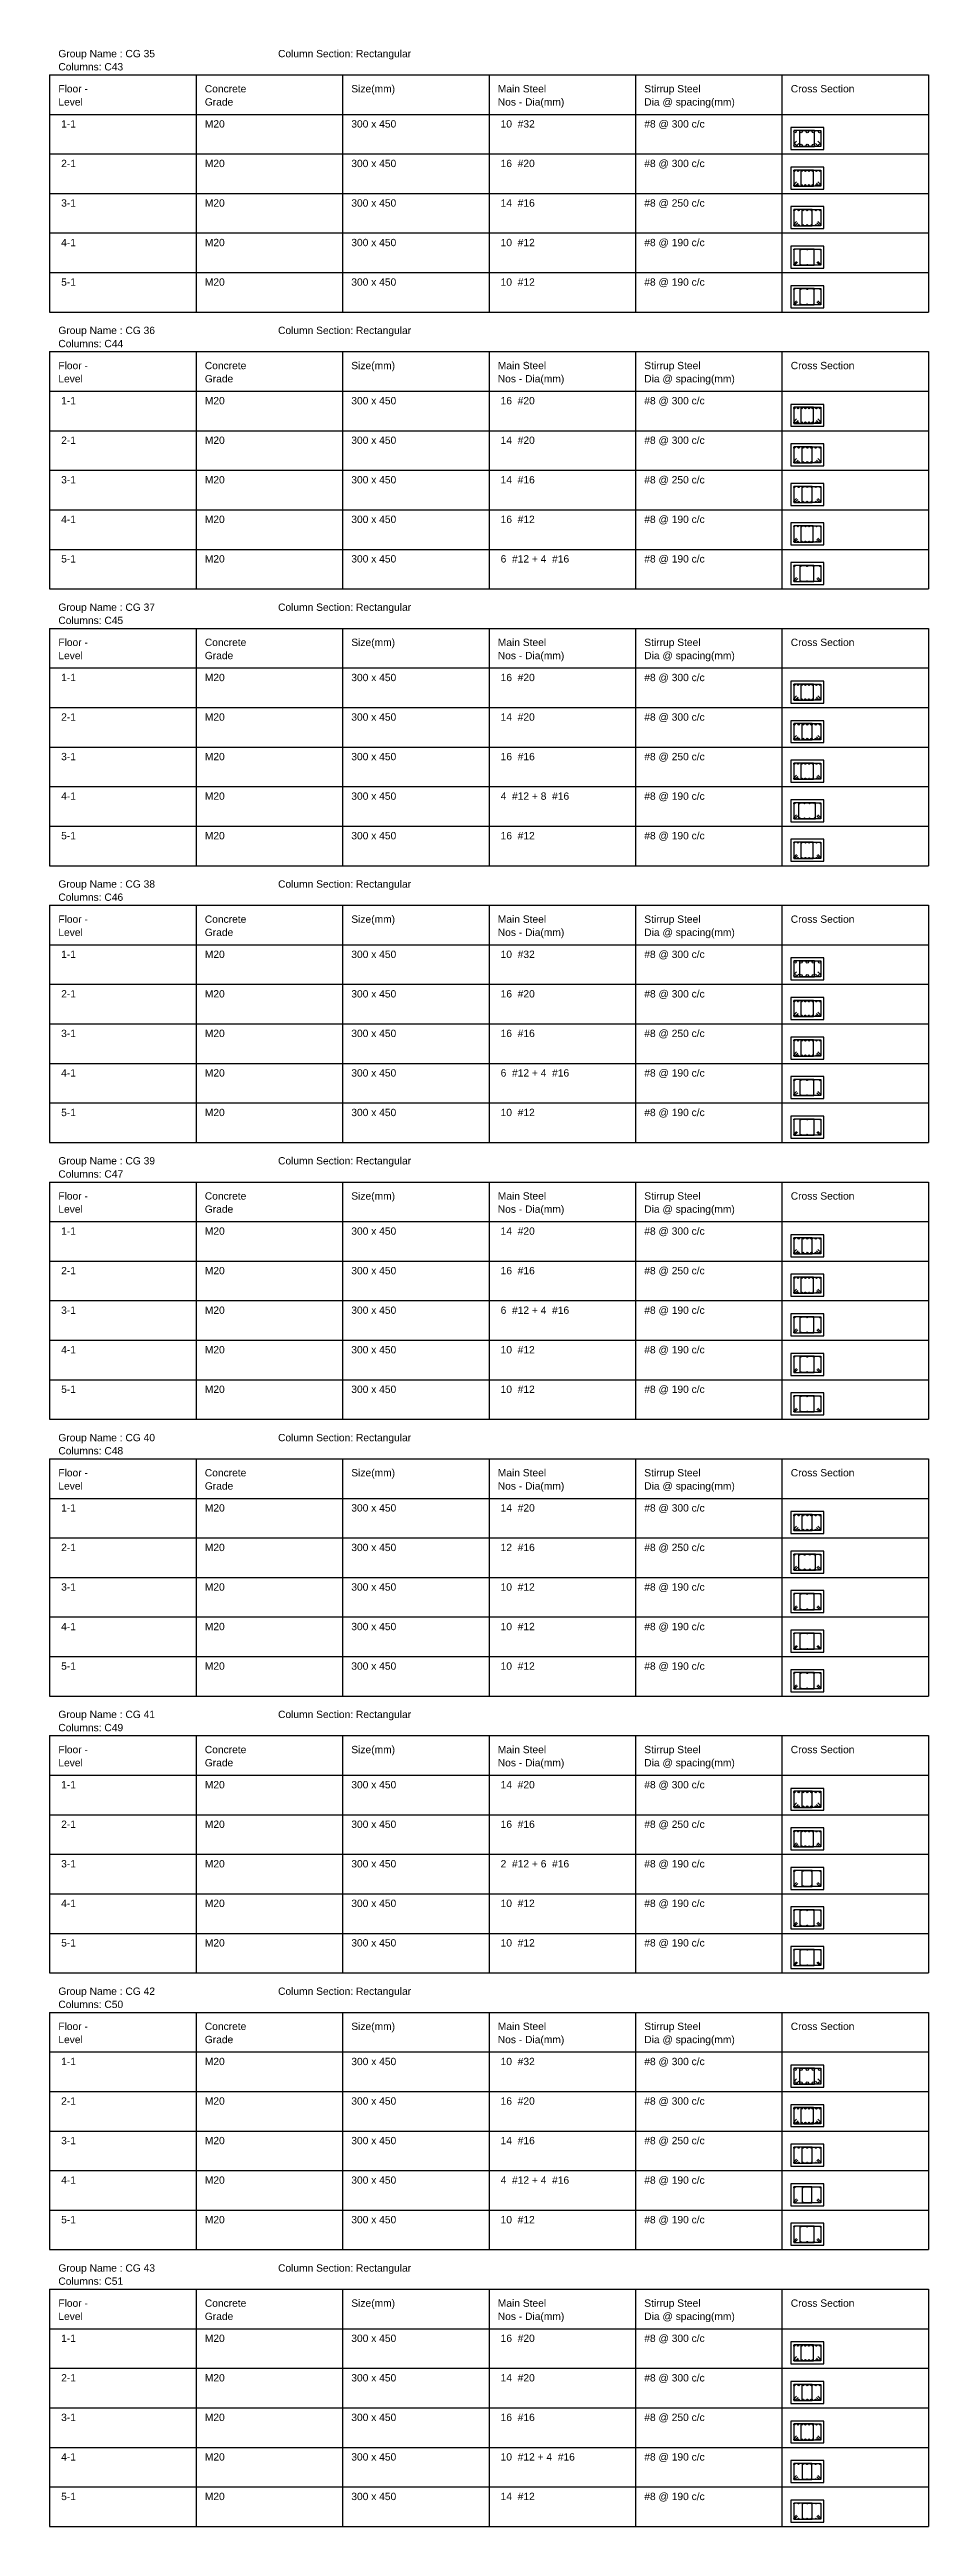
# Model space of a CAD drawing. Extents: x 28 to 264, y -211 to 74.
# Drawn here: x 73.06 to 85.06, y -106.86 to -73.03 of the extents above; entities that cross this region are included whole.
import ezdxf

# ---------------------------------------------------------------- set-up
doc = ezdxf.new("R2010")
doc.units = 0
doc.layers.add('Schedule', color=140, linetype='CONTINUOUS')
doc.styles.add('STRUDS_Arial', font='ARIAL.TTF', dxfattribs={"height": 0.04})

msp = doc.modelspace()

# ---------------------------------------------------------------- texts
at = {"layer": 'Schedule', "style": 'STRUDS_Arial'}
for s, p in [('Group Name : CG 35', (73.178, -73.1401)), ('Column Section: Rectangular ', (76.178, -73.1401)), ('Columns: C43 ', (73.178, -73.3201)), ('Floor - ', (73.178, -73.6201)), ('Level', (73.178, -73.8001)), ('Grade', (75.178, -73.8001)), ('Concrete', (75.178, -73.6201)), ('Size(mm)', (77.178, -73.6201)), ('Main Steel', (79.178, -73.6201)), ('Nos - Dia(mm)', (79.178, -73.8001)), ('Stirrup Steel', (81.178, -73.6201)), ('Dia @ spacing(mm)', (81.178, -73.8001)), ('Cross Section', (83.178, -73.6201)), (' 1-1', (73.178, -74.1001)), ('M20', (75.178, -74.1001)), ('300 x 450 ', (77.178, -74.1001)), (' 10  #32 ', (79.178, -74.1001)), ('#8 @ 300 c/c', (81.178, -74.1001)), (' 2-1', (73.178, -74.6401)), ('M20', (75.178, -74.6401)), ('300 x 450 ', (77.178, -74.6401)), (' 16  #20 ', (79.178, -74.6401)), ('#8 @ 300 c/c', (81.178, -74.6401)), (' 3-1', (73.178, -75.1801)), ('M20', (75.178, -75.1801)), ('300 x 450 ', (77.178, -75.1801)), (' 14  #16 ', (79.178, -75.1801)), ('#8 @ 250 c/c', (81.178, -75.1801)), (' 4-1', (73.178, -75.7201)), ('M20', (75.178, -75.7201)), ('300 x 450 ', (77.178, -75.7201)), (' 10  #12 ', (79.178, -75.7201)), ('#8 @ 190 c/c', (81.178, -75.7201)), (' 5-1', (73.178, -76.2601)), ('M20', (75.178, -76.2601)), ('300 x 450 ', (77.178, -76.2601)), (' 10  #12 ', (79.178, -76.2601)), ('#8 @ 190 c/c', (81.178, -76.2601)), ('Group Name : CG 36', (73.178, -76.9201)), ('Columns: C44 ', (73.178, -77.1001)), ('Column Section: Rectangular ', (76.178, -76.9201)), ('Floor - ', (73.178, -77.4001)), ('Concrete', (75.178, -77.4001)), ('Size(mm)', (77.178, -77.4001)), ('Main Steel', (79.178, -77.4001)), ('Stirrup Steel', (81.178, -77.4001)), ('Cross Section', (83.178, -77.4001)), ('Level', (73.178, -77.5801)), (' 1-1', (73.178, -77.8801)), ('Grade', (75.178, -77.5801)), ('M20', (75.178, -77.8801)), ('300 x 450 ', (77.178, -77.8801)), ('Nos - Dia(mm)', (79.178, -77.5801)), (' 16  #20 ', (79.178, -77.8801)), ('#8 @ 300 c/c', (81.178, -77.8801)), ('Dia @ spacing(mm)', (81.178, -77.5801)), (' 2-1', (73.178, -78.4201)), ('M20', (75.178, -78.4201)), ('300 x 450 ', (77.178, -78.4201)), (' 14  #20 ', (79.178, -78.4201)), ('#8 @ 300 c/c', (81.178, -78.4201)), (' 3-1', (73.178, -78.9601)), ('M20', (75.178, -78.9601)), ('300 x 450 ', (77.178, -78.9601)), (' 14  #16 ', (79.178, -78.9601)), ('#8 @ 250 c/c', (81.178, -78.9601)), (' 4-1', (73.178, -79.5001)), ('M20', (75.178, -79.5001)), ('300 x 450 ', (77.178, -79.5001)), (' 16  #12 ', (79.178, -79.5001)), ('#8 @ 190 c/c', (81.178, -79.5001)), (' 5-1', (73.178, -80.0401)), ('M20', (75.178, -80.0401)), ('300 x 450 ', (77.178, -80.0401)), (' 6  #12 + 4  #16 ', (79.178, -80.0401)), ('#8 @ 190 c/c', (81.178, -80.0401)), ('Group Name : CG 37', (73.178, -80.7001)), ('Columns: C45 ', (73.178, -80.8801)), ('Column Section: Rectangular ', (76.178, -80.7001)), ('Floor - ', (73.178, -81.1801)), ('Concrete', (75.178, -81.1801)), ('Size(mm)', (77.178, -81.1801)), ('Main Steel', (79.178, -81.1801)), ('Stirrup Steel', (81.178, -81.1801)), ('Cross Section', (83.178, -81.1801)), ('Level', (73.178, -81.3601)), ('Grade', (75.178, -81.3601)), ('Nos - Dia(mm)', (79.178, -81.3601)), ('Dia @ spacing(mm)', (81.178, -81.3601)), (' 1-1', (73.178, -81.6601)), ('M20', (75.178, -81.6601)), ('300 x 450 ', (77.178, -81.6601)), (' 16  #20 ', (79.178, -81.6601)), ('#8 @ 300 c/c', (81.178, -81.6601)), (' 2-1', (73.178, -82.2001)), ('M20', (75.178, -82.2001)), ('300 x 450 ', (77.178, -82.2001)), (' 14  #20 ', (79.178, -82.2001)), ('#8 @ 300 c/c', (81.178, -82.2001)), (' 3-1', (73.178, -82.7401)), ('M20', (75.178, -82.7401)), ('300 x 450 ', (77.178, -82.7401)), (' 16  #16 ', (79.178, -82.7401)), ('#8 @ 250 c/c', (81.178, -82.7401)), (' 4-1', (73.178, -83.2801)), ('M20', (75.178, -83.2801)), ('300 x 450 ', (77.178, -83.2801)), (' 4  #12 + 8  #16 ', (79.178, -83.2801)), ('#8 @ 190 c/c', (81.178, -83.2801)), (' 5-1', (73.178, -83.8201)), ('M20', (75.178, -83.8201)), ('300 x 450 ', (77.178, -83.8201)), (' 16  #12 ', (79.178, -83.8201)), ('#8 @ 190 c/c', (81.178, -83.8201)), ('Group Name : CG 38', (73.178, -84.4801)), ('Columns: C46 ', (73.178, -84.6601)), ('Column Section: Rectangular ', (76.178, -84.4801)), ('Floor - ', (73.178, -84.9602)), ('Concrete', (75.178, -84.9602)), ('Size(mm)', (77.178, -84.9602)), ('Main Steel', (79.178, -84.9602)), ('Stirrup Steel', (81.178, -84.9602)), ('Cross Section', (83.178, -84.9602)), ('Level', (73.178, -85.1402)), ('Grade', (75.178, -85.1402)), ('Nos - Dia(mm)', (79.178, -85.1402)), ('Dia @ spacing(mm)', (81.178, -85.1402)), (' 1-1', (73.178, -85.4402)), ('M20', (75.178, -85.4402)), ('300 x 450 ', (77.178, -85.4402)), (' 10  #32 ', (79.178, -85.4402)), ('#8 @ 300 c/c', (81.178, -85.4402)), (' 2-1', (73.178, -85.9802)), ('M20', (75.178, -85.9802)), ('300 x 450 ', (77.178, -85.9802)), (' 16  #20 ', (79.178, -85.9802)), ('#8 @ 300 c/c', (81.178, -85.9802)), (' 3-1', (73.178, -86.5202)), ('M20', (75.178, -86.5202)), ('300 x 450 ', (77.178, -86.5202)), (' 16  #16 ', (79.178, -86.5202)), ('#8 @ 250 c/c', (81.178, -86.5202)), (' 4-1', (73.178, -87.0602)), ('M20', (75.178, -87.0602)), ('300 x 450 ', (77.178, -87.0602)), (' 6  #12 + 4  #16 ', (79.178, -87.0602)), ('#8 @ 190 c/c', (81.178, -87.0602)), (' 5-1', (73.178, -87.6002)), ('M20', (75.178, -87.6002)), ('300 x 450 ', (77.178, -87.6002)), (' 10  #12 ', (79.178, -87.6002)), ('#8 @ 190 c/c', (81.178, -87.6002)), ('Group Name : CG 39', (73.178, -88.2602)), ('Column Section: Rectangular ', (76.178, -88.2602)), ('Columns: C47 ', (73.178, -88.4402)), ('Floor - ', (73.178, -88.7402)), ('Level', (73.178, -88.9202)), ('Grade', (75.178, -88.9202)), ('Concrete', (75.178, -88.7402)), ('Size(mm)', (77.178, -88.7402)), ('Main Steel', (79.178, -88.7402)), ('Nos - Dia(mm)', (79.178, -88.9202)), ('Stirrup Steel', (81.178, -88.7402)), ('Dia @ spacing(mm)', (81.178, -88.9202)), ('Cross Section', (83.178, -88.7402)), (' 1-1', (73.178, -89.2202)), ('M20', (75.178, -89.2202)), ('300 x 450 ', (77.178, -89.2202)), (' 14  #20 ', (79.178, -89.2202)), ('#8 @ 300 c/c', (81.178, -89.2202)), (' 2-1', (73.178, -89.7602)), ('M20', (75.178, -89.7602)), ('300 x 450 ', (77.178, -89.7602)), (' 16  #16 ', (79.178, -89.7602)), ('#8 @ 250 c/c', (81.178, -89.7602)), (' 3-1', (73.178, -90.3002)), ('M20', (75.178, -90.3002)), ('300 x 450 ', (77.178, -90.3002)), (' 6  #12 + 4  #16 ', (79.178, -90.3002)), ('#8 @ 190 c/c', (81.178, -90.3002)), (' 4-1', (73.178, -90.8402)), ('M20', (75.178, -90.8402)), ('300 x 450 ', (77.178, -90.8402)), (' 10  #12 ', (79.178, -90.8402)), ('#8 @ 190 c/c', (81.178, -90.8402)), (' 5-1', (73.178, -91.3802)), ('M20', (75.178, -91.3802)), ('300 x 450 ', (77.178, -91.3802)), (' 10  #12 ', (79.178, -91.3802)), ('#8 @ 190 c/c', (81.178, -91.3802)), ('Group Name : CG 40', (73.178, -92.0402)), ('Column Section: Rectangular ', (76.178, -92.0402)), ('Columns: C48 ', (73.178, -92.2202)), ('Floor - ', (73.178, -92.5202)), ('Level', (73.178, -92.7002)), ('Grade', (75.178, -92.7002)), ('Concrete', (75.178, -92.5202)), ('Size(mm)', (77.178, -92.5202)), ('Main Steel', (79.178, -92.5202)), ('Nos - Dia(mm)', (79.178, -92.7002)), ('Stirrup Steel', (81.178, -92.5202)), ('Dia @ spacing(mm)', (81.178, -92.7002)), ('Cross Section', (83.178, -92.5202)), (' 1-1', (73.178, -93.0002)), ('M20', (75.178, -93.0002)), ('300 x 450 ', (77.178, -93.0002)), (' 14  #20 ', (79.178, -93.0002)), ('#8 @ 300 c/c', (81.178, -93.0002)), (' 2-1', (73.178, -93.5402)), ('M20', (75.178, -93.5402)), ('300 x 450 ', (77.178, -93.5402)), (' 12  #16 ', (79.178, -93.5402)), ('#8 @ 250 c/c', (81.178, -93.5402)), (' 3-1', (73.178, -94.0802)), ('M20', (75.178, -94.0802)), ('300 x 450 ', (77.178, -94.0802)), (' 10  #12 ', (79.178, -94.0802)), ('#8 @ 190 c/c', (81.178, -94.0802)), (' 4-1', (73.178, -94.6202)), ('M20', (75.178, -94.6202)), ('300 x 450 ', (77.178, -94.6202)), (' 10  #12 ', (79.178, -94.6202)), ('#8 @ 190 c/c', (81.178, -94.6202)), (' 5-1', (73.178, -95.1602)), ('M20', (75.178, -95.1602)), ('300 x 450 ', (77.178, -95.1602)), (' 10  #12 ', (79.178, -95.1602)), ('#8 @ 190 c/c', (81.178, -95.1602)), ('Group Name : CG 41', (73.178, -95.8202)), ('Column Section: Rectangular ', (76.178, -95.8202)), ('Columns: C49 ', (73.178, -96.0002)), ('Floor - ', (73.178, -96.3002)), ('Level', (73.178, -96.4802)), ('Grade', (75.178, -96.4802)), ('Concrete', (75.178, -96.3002)), ('Size(mm)', (77.178, -96.3002)), ('Main Steel', (79.178, -96.3002)), ('Nos - Dia(mm)', (79.178, -96.4802)), ('Stirrup Steel', (81.178, -96.3002)), ('Dia @ spacing(mm)', (81.178, -96.4802)), ('Cross Section', (83.178, -96.3002)), (' 1-1', (73.178, -96.7802)), ('M20', (75.178, -96.7802)), ('300 x 450 ', (77.178, -96.7802)), (' 14  #20 ', (79.178, -96.7802)), ('#8 @ 300 c/c', (81.178, -96.7802)), (' 2-1', (73.178, -97.3202)), ('M20', (75.178, -97.3202)), ('300 x 450 ', (77.178, -97.3202)), (' 16  #16 ', (79.178, -97.3202)), ('#8 @ 250 c/c', (81.178, -97.3202)), ('#8 @ 190 c/c', (81.178, -97.8602)), (' 3-1', (73.178, -97.8602)), ('M20', (75.178, -97.8602)), ('300 x 450 ', (77.178, -97.8602)), (' 2  #12 + 6  #16 ', (79.178, -97.8602)), (' 4-1', (73.178, -98.4002)), ('M20', (75.178, -98.4002)), ('300 x 450 ', (77.178, -98.4002)), (' 10  #12 ', (79.178, -98.4002)), ('#8 @ 190 c/c', (81.178, -98.4002)), (' 5-1', (73.178, -98.9402)), ('M20', (75.178, -98.9402)), ('300 x 450 ', (77.178, -98.9402)), (' 10  #12 ', (79.178, -98.9402)), ('#8 @ 190 c/c', (81.178, -98.9402)), ('Group Name : CG 42', (73.178, -99.6002)), ('Columns: C50 ', (73.178, -99.7802)), ('Column Section: Rectangular ', (76.178, -99.6002)), ('Floor - ', (73.178, -100.08)), ('Concrete', (75.178, -100.08)), ('Size(mm)', (77.178, -100.08)), ('Main Steel', (79.178, -100.08)), ('Stirrup Steel', (81.178, -100.08)), ('Cross Section', (83.178, -100.08)), ('Level', (73.178, -100.26)), (' 1-1', (73.178, -100.56)), ('Grade', (75.178, -100.26)), ('M20', (75.178, -100.56)), ('300 x 450 ', (77.178, -100.56)), ('Nos - Dia(mm)', (79.178, -100.26)), (' 10  #32 ', (79.178, -100.56)), ('#8 @ 300 c/c', (81.178, -100.56)), ('Dia @ spacing(mm)', (81.178, -100.26)), (' 2-1', (73.178, -101.1)), ('M20', (75.178, -101.1)), ('300 x 450 ', (77.178, -101.1)), (' 16  #20 ', (79.178, -101.1)), ('#8 @ 300 c/c', (81.178, -101.1)), (' 3-1', (73.178, -101.64)), ('M20', (75.178, -101.64)), ('300 x 450 ', (77.178, -101.64)), (' 14  #16 ', (79.178, -101.64)), ('#8 @ 250 c/c', (81.178, -101.64)), (' 4-1', (73.178, -102.18)), ('M20', (75.178, -102.18)), ('300 x 450 ', (77.178, -102.18)), (' 4  #12 + 4  #16 ', (79.178, -102.18)), ('#8 @ 190 c/c', (81.178, -102.18)), (' 5-1', (73.178, -102.72)), ('M20', (75.178, -102.72)), ('300 x 450 ', (77.178, -102.72)), (' 10  #12 ', (79.178, -102.72)), ('#8 @ 190 c/c', (81.178, -102.72)), ('Group Name : CG 43', (73.178, -103.38)), ('Columns: C51 ', (73.178, -103.56)), ('Column Section: Rectangular ', (76.178, -103.38)), ('Floor - ', (73.178, -103.86)), ('Concrete', (75.178, -103.86)), ('Size(mm)', (77.178, -103.86)), ('Main Steel', (79.178, -103.86)), ('Stirrup Steel', (81.178, -103.86)), ('Cross Section', (83.178, -103.86)), ('Level', (73.178, -104.04)), ('Grade', (75.178, -104.04)), ('Nos - Dia(mm)', (79.178, -104.04)), ('Dia @ spacing(mm)', (81.178, -104.04)), (' 1-1', (73.178, -104.34)), ('M20', (75.178, -104.34)), ('300 x 450 ', (77.178, -104.34)), (' 16  #20 ', (79.178, -104.34)), ('#8 @ 300 c/c', (81.178, -104.34)), (' 2-1', (73.178, -104.88)), ('M20', (75.178, -104.88)), ('300 x 450 ', (77.178, -104.88)), (' 14  #20 ', (79.178, -104.88)), ('#8 @ 300 c/c', (81.178, -104.88)), (' 3-1', (73.178, -105.42)), ('M20', (75.178, -105.42)), ('300 x 450 ', (77.178, -105.42)), (' 16  #16 ', (79.178, -105.42)), ('#8 @ 250 c/c', (81.178, -105.42)), (' 4-1', (73.178, -105.96)), ('M20', (75.178, -105.96)), ('300 x 450 ', (77.178, -105.96)), (' 10  #12 + 4  #16 ', (79.178, -105.96)), ('#8 @ 190 c/c', (81.178, -105.96)), (' 5-1', (73.178, -106.5)), ('M20', (75.178, -106.5)), ('300 x 450 ', (77.178, -106.5)), (' 14  #12 ', (79.178, -106.5)), ('#8 @ 190 c/c', (81.178, -106.5))]:
    msp.add_text(s, height=0.1, dxfattribs=at).set_placement(p)

# ---------------------------------------------------------------- linework, layer by layer
at = {"layer": 'Schedule'}
for p, q in [((73.058, -73.3801), (85.058, -73.3801)), ((73.058, -73.3801), (73.058, -76.6201)), ((75.058, -73.3801), (75.058, -76.6201)), ((77.058, -73.3801), (77.058, -76.6201)), ((79.058, -73.3801), (79.058, -76.6201)), ((81.058, -73.3801), (81.058, -76.6201)), ((83.058, -73.3801), (83.058, -76.6201)), ((85.058, -73.3801), (85.058, -76.6201)), ((73.058, -73.9201), (85.058, -73.9201)), ((83.628, -74.1001), (83.178, -74.1001)), ((83.178, -74.1001), (83.178, -74.4001)), ((83.178, -74.4001), (83.628, -74.4001)), ((83.5035, -74.1401), (83.218, -74.1401)), ((83.218, -74.1401), (83.218, -74.3601)), ((83.218, -74.3281), (83.258, -74.2881)), ((83.218, -74.3601), (83.5035, -74.3601)), ((83.25, -74.3601), (83.29, -74.3201)), ((83.3025, -74.3601), (83.3025, -74.1401)), ((83.3025, -74.1401), (83.588, -74.1401)), ((83.588, -74.3601), (83.3025, -74.3601)), ((83.5035, -74.3601), (83.5035, -74.1401)), ((83.556, -74.3601), (83.516, -74.3201)), ((83.588, -74.3281), (83.548, -74.2881)), ((83.588, -74.1401), (83.588, -74.3601)), ((83.628, -74.4001), (83.628, -74.1001)), ((73.058, -74.4601), (85.058, -74.4601)), ((83.628, -74.6401), (83.178, -74.6401)), ((83.178, -74.6401), (83.178, -74.9401)), ((83.488, -74.6801), (83.218, -74.6801)), ((83.218, -74.6801), (83.218, -74.9001)), ((83.318, -74.9001), (83.318, -74.6801)), ((83.318, -74.6801), (83.588, -74.6801)), ((83.488, -74.9001), (83.488, -74.6801)), ((83.588, -74.6801), (83.588, -74.9001)), ((83.628, -74.9401), (83.628, -74.6401)), ((73.058, -75.0001), (85.058, -75.0001)), ((83.178, -74.9401), (83.628, -74.9401)), ((83.218, -74.8801), (83.258, -74.8401)), ((83.218, -74.9001), (83.488, -74.9001)), ((83.238, -74.9001), (83.278, -74.8601)), ((83.588, -74.9001), (83.318, -74.9001)), ((83.568, -74.9001), (83.528, -74.8601)), ((83.588, -74.8801), (83.548, -74.8401)), ((83.628, -75.1801), (83.178, -75.1801)), ((83.178, -75.1801), (83.178, -75.4801)), ((83.47, -75.2201), (83.218, -75.2201)), ((83.218, -75.2201), (83.218, -75.4401)), ((83.218, -75.4241), (83.258, -75.3841)), ((83.234, -75.4401), (83.274, -75.4001)), ((83.336, -75.4401), (83.336, -75.2201)), ((83.336, -75.2201), (83.588, -75.2201)), ((83.47, -75.4401), (83.47, -75.2201)), ((83.572, -75.4401), (83.532, -75.4001)), ((83.588, -75.4241), (83.548, -75.3841)), ((83.588, -75.2201), (83.588, -75.4401)), ((83.628, -75.4801), (83.628, -75.1801)), ((73.058, -75.5401), (85.058, -75.5401)), ((83.178, -75.4801), (83.628, -75.4801)), ((83.628, -75.7201), (83.178, -75.7201)), ((83.178, -75.7201), (83.178, -76.0201)), ((83.218, -75.4401), (83.47, -75.4401)), ((83.4985, -75.7601), (83.218, -75.7601)), ((83.218, -75.7601), (83.218, -75.9801)), ((83.3075, -75.9801), (83.3075, -75.7601)), ((83.3075, -75.7601), (83.588, -75.7601)), ((83.588, -75.4401), (83.336, -75.4401)), ((83.4985, -75.9801), (83.4985, -75.7601)), ((83.588, -75.7601), (83.588, -75.9801)), ((83.628, -76.0201), (83.628, -75.7201)), ((73.058, -76.0801), (85.058, -76.0801)), ((83.178, -76.0201), (83.628, -76.0201)), ((83.218, -75.9681), (83.258, -75.9281)), ((83.218, -75.9801), (83.4985, -75.9801)), ((83.23, -75.9801), (83.27, -75.9401)), ((83.588, -75.9801), (83.3075, -75.9801)), ((83.576, -75.9801), (83.536, -75.9401)), ((83.588, -75.9681), (83.548, -75.9281)), ((83.628, -76.2601), (83.178, -76.2601)), ((83.178, -76.2601), (83.178, -76.5601)), ((83.4985, -76.3001), (83.218, -76.3001)), ((83.218, -76.3001), (83.218, -76.5201)), ((83.3075, -76.5201), (83.3075, -76.3001)), ((83.3075, -76.3001), (83.588, -76.3001)), ((83.4985, -76.5201), (83.4985, -76.3001)), ((83.588, -76.3001), (83.588, -76.5201)), ((83.628, -76.5601), (83.628, -76.2601)), ((73.058, -76.6201), (85.058, -76.6201)), ((83.178, -76.5601), (83.628, -76.5601)), ((83.218, -76.5081), (83.258, -76.4681)), ((83.218, -76.5201), (83.4985, -76.5201)), ((83.23, -76.5201), (83.27, -76.4801)), ((83.588, -76.5201), (83.3075, -76.5201)), ((83.576, -76.5201), (83.536, -76.4801)), ((83.588, -76.5081), (83.548, -76.4681)), ((73.058, -77.1601), (85.058, -77.1601)), ((73.058, -77.1601), (73.058, -80.4001)), ((75.058, -77.1601), (75.058, -80.4001)), ((77.058, -77.1601), (77.058, -80.4001)), ((79.058, -77.1601), (79.058, -80.4001)), ((81.058, -77.1601), (81.058, -80.4001)), ((83.058, -77.1601), (83.058, -80.4001)), ((85.058, -77.1601), (85.058, -80.4001)), ((73.058, -77.7001), (85.058, -77.7001)), ((83.628, -77.8801), (83.178, -77.8801)), ((83.178, -77.8801), (83.178, -78.1801)), ((83.488, -77.9201), (83.218, -77.9201)), ((83.218, -77.9201), (83.218, -78.1401)), ((83.218, -78.1201), (83.258, -78.0801)), ((83.238, -78.1401), (83.278, -78.1001)), ((83.318, -78.1401), (83.318, -77.9201)), ((83.318, -77.9201), (83.588, -77.9201)), ((83.488, -78.1401), (83.488, -77.9201)), ((83.568, -78.1401), (83.528, -78.1001)), ((83.588, -78.1201), (83.548, -78.0801)), ((83.588, -77.9201), (83.588, -78.1401)), ((83.628, -78.1801), (83.628, -77.8801)), ((73.058, -78.2401), (85.058, -78.2401)), ((83.178, -78.1801), (83.628, -78.1801)), ((83.628, -78.4201), (83.178, -78.4201)), ((83.178, -78.4201), (83.178, -78.7201)), ((83.218, -78.1401), (83.488, -78.1401)), ((83.4714, -78.4601), (83.218, -78.4601)), ((83.218, -78.4601), (83.218, -78.6801)), ((83.588, -78.1401), (83.318, -78.1401)), ((83.3347, -78.6801), (83.3347, -78.4601)), ((83.3347, -78.4601), (83.588, -78.4601)), ((83.4714, -78.6801), (83.4714, -78.4601)), ((83.588, -78.4601), (83.588, -78.6801)), ((83.628, -78.7201), (83.628, -78.4201)), ((73.058, -78.7801), (85.058, -78.7801)), ((83.178, -78.7201), (83.628, -78.7201)), ((83.218, -78.6601), (83.258, -78.6201)), ((83.218, -78.6801), (83.4714, -78.6801)), ((83.238, -78.6801), (83.278, -78.6401)), ((83.588, -78.6801), (83.3347, -78.6801)), ((83.568, -78.6801), (83.528, -78.6401)), ((83.588, -78.6601), (83.548, -78.6201)), ((83.628, -78.9601), (83.178, -78.9601)), ((83.178, -78.9601), (83.178, -79.2601)), ((83.47, -79.0001), (83.218, -79.0001)), ((83.218, -79.0001), (83.218, -79.2201)), ((83.336, -79.2201), (83.336, -79.0001)), ((83.336, -79.0001), (83.588, -79.0001)), ((83.47, -79.2201), (83.47, -79.0001)), ((83.588, -79.0001), (83.588, -79.2201)), ((83.628, -79.2601), (83.628, -78.9601)), ((73.058, -79.3201), (85.058, -79.3201)), ((83.178, -79.2601), (83.628, -79.2601)), ((83.218, -79.2041), (83.258, -79.1641)), ((83.218, -79.2201), (83.47, -79.2201)), ((83.234, -79.2201), (83.274, -79.1801)), ((83.588, -79.2201), (83.336, -79.2201)), ((83.572, -79.2201), (83.532, -79.1801)), ((83.588, -79.2041), (83.548, -79.1641)), ((83.628, -79.5001), (83.178, -79.5001)), ((83.178, -79.5001), (83.178, -79.8001)), ((83.178, -79.8001), (83.628, -79.8001)), ((83.4857, -79.5401), (83.218, -79.5401)), ((83.218, -79.5401), (83.218, -79.7601)), ((83.218, -79.7481), (83.258, -79.7081)), ((83.218, -79.7601), (83.4857, -79.7601)), ((83.23, -79.7601), (83.27, -79.7201)), ((83.3203, -79.7601), (83.3203, -79.5401)), ((83.3203, -79.5401), (83.588, -79.5401)), ((83.588, -79.7601), (83.3203, -79.7601)), ((83.4857, -79.7601), (83.4857, -79.5401)), ((83.576, -79.7601), (83.536, -79.7201)), ((83.588, -79.7481), (83.548, -79.7081)), ((83.588, -79.5401), (83.588, -79.7601)), ((83.628, -79.8001), (83.628, -79.5001)), ((73.058, -79.8601), (85.058, -79.8601)), ((83.628, -80.0401), (83.178, -80.0401)), ((83.178, -80.0401), (83.178, -80.3401)), ((83.4945, -80.0801), (83.218, -80.0801)), ((83.218, -80.0801), (83.218, -80.3001)), ((83.3075, -80.3001), (83.3075, -80.0801)), ((83.3075, -80.0801), (83.588, -80.0801)), ((83.4945, -80.3001), (83.4945, -80.0801)), ((83.588, -80.0801), (83.588, -80.3001)), ((83.628, -80.3401), (83.628, -80.0401)), ((73.058, -80.4001), (85.058, -80.4001)), ((83.178, -80.3401), (83.628, -80.3401)), ((83.218, -80.2841), (83.258, -80.2441)), ((83.218, -80.3001), (83.4945, -80.3001)), ((83.234, -80.3001), (83.274, -80.2601)), ((83.588, -80.3001), (83.3075, -80.3001)), ((83.572, -80.3001), (83.532, -80.2601)), ((83.588, -80.2841), (83.548, -80.2441)), ((73.058, -80.9401), (85.058, -80.9401)), ((73.058, -80.9401), (73.058, -84.1801)), ((75.058, -80.9401), (75.058, -84.1801)), ((77.058, -80.9401), (77.058, -84.1801)), ((79.058, -80.9401), (79.058, -84.1801)), ((81.058, -80.9401), (81.058, -84.1801)), ((83.058, -80.9401), (83.058, -84.1801)), ((85.058, -80.9401), (85.058, -84.1801)), ((73.058, -81.4801), (85.058, -81.4801)), ((83.628, -81.6601), (83.178, -81.6601)), ((83.178, -81.6601), (83.178, -81.9601)), ((83.488, -81.7001), (83.218, -81.7001)), ((83.218, -81.7001), (83.218, -81.9201)), ((83.318, -81.9201), (83.318, -81.7001)), ((83.318, -81.7001), (83.588, -81.7001)), ((83.488, -81.9201), (83.488, -81.7001)), ((83.588, -81.7001), (83.588, -81.9201)), ((83.628, -81.9601), (83.628, -81.6601)), ((73.058, -82.0201), (85.058, -82.0201)), ((83.178, -81.9601), (83.628, -81.9601)), ((83.218, -81.9001), (83.258, -81.8601)), ((83.218, -81.9201), (83.488, -81.9201)), ((83.238, -81.9201), (83.278, -81.8801)), ((83.588, -81.9201), (83.318, -81.9201)), ((83.568, -81.9201), (83.528, -81.8801)), ((83.588, -81.9001), (83.548, -81.8601)), ((83.628, -82.2001), (83.178, -82.2001)), ((83.178, -82.2001), (83.178, -82.5001)), ((83.178, -82.5001), (83.628, -82.5001)), ((83.4714, -82.2401), (83.218, -82.2401)), ((83.218, -82.2401), (83.218, -82.4601)), ((83.218, -82.4401), (83.258, -82.4001)), ((83.218, -82.4601), (83.4714, -82.4601)), ((83.238, -82.4601), (83.278, -82.4201)), ((83.3347, -82.4601), (83.3347, -82.2401)), ((83.3347, -82.2401), (83.588, -82.2401)), ((83.588, -82.4601), (83.3347, -82.4601)), ((83.4714, -82.4601), (83.4714, -82.2401)), ((83.568, -82.4601), (83.528, -82.4201)), ((83.588, -82.4401), (83.548, -82.4001)), ((83.588, -82.2401), (83.588, -82.4601)), ((83.628, -82.5001), (83.628, -82.2001)), ((73.058, -82.5601), (85.058, -82.5601)), ((83.628, -82.7401), (83.178, -82.7401)), ((83.178, -82.7401), (83.178, -83.0401)), ((83.4869, -82.7801), (83.218, -82.7801)), ((83.218, -82.7801), (83.218, -83.0001)), ((83.3192, -83.0001), (83.3192, -82.7801)), ((83.3192, -82.7801), (83.588, -82.7801)), ((83.4869, -83.0001), (83.4869, -82.7801)), ((83.588, -82.7801), (83.588, -83.0001)), ((83.628, -83.0401), (83.628, -82.7401)), ((73.058, -83.1001), (85.058, -83.1001)), ((83.178, -83.0401), (83.628, -83.0401)), ((83.218, -82.9841), (83.258, -82.9441)), ((83.218, -83.0001), (83.4869, -83.0001)), ((83.234, -83.0001), (83.274, -82.9601)), ((83.588, -83.0001), (83.3192, -83.0001)), ((83.572, -83.0001), (83.532, -82.9601)), ((83.588, -82.9841), (83.548, -82.9441)), ((83.628, -83.2801), (83.178, -83.2801)), ((83.178, -83.2801), (83.178, -83.5801)), ((83.5156, -83.3201), (83.218, -83.3201)), ((83.218, -83.3201), (83.218, -83.5401)), ((83.218, -83.5241), (83.258, -83.4841)), ((83.218, -83.5401), (83.5156, -83.5401)), ((83.234, -83.5401), (83.274, -83.5001)), ((83.2904, -83.5401), (83.2904, -83.3201)), ((83.2904, -83.3201), (83.588, -83.3201)), ((83.588, -83.5401), (83.2904, -83.5401)), ((83.5156, -83.5401), (83.5156, -83.3201)), ((83.572, -83.5401), (83.532, -83.5001)), ((83.588, -83.5241), (83.548, -83.4841)), ((83.588, -83.3201), (83.588, -83.5401)), ((83.628, -83.5801), (83.628, -83.2801)), ((73.058, -83.6401), (85.058, -83.6401)), ((83.178, -83.5801), (83.628, -83.5801)), ((83.628, -83.8201), (83.178, -83.8201)), ((83.178, -83.8201), (83.178, -84.1201)), ((83.4857, -83.8601), (83.218, -83.8601)), ((83.218, -83.8601), (83.218, -84.0801)), ((83.3203, -84.0801), (83.3203, -83.8601)), ((83.3203, -83.8601), (83.588, -83.8601)), ((83.4857, -84.0801), (83.4857, -83.8601)), ((83.588, -83.8601), (83.588, -84.0801)), ((83.628, -84.1201), (83.628, -83.8201)), ((73.058, -84.1801), (85.058, -84.1801)), ((83.178, -84.1201), (83.628, -84.1201)), ((83.218, -84.0681), (83.258, -84.0281)), ((83.218, -84.0801), (83.4857, -84.0801)), ((83.23, -84.0801), (83.27, -84.0401)), ((83.588, -84.0801), (83.3203, -84.0801)), ((83.576, -84.0801), (83.536, -84.0401)), ((83.588, -84.0681), (83.548, -84.0281)), ((73.058, -84.7202), (85.058, -84.7202)), ((73.058, -84.7202), (73.058, -87.9602)), ((75.058, -84.7202), (75.058, -87.9602)), ((77.058, -84.7202), (77.058, -87.9602)), ((79.058, -84.7202), (79.058, -87.9602)), ((81.058, -84.7202), (81.058, -87.9602)), ((83.058, -84.7202), (83.058, -87.9602)), ((85.058, -84.7202), (85.058, -87.9602)), ((73.058, -85.2602), (85.058, -85.2602)), ((83.628, -85.4402), (83.178, -85.4402)), ((83.178, -85.4402), (83.178, -85.7402)), ((83.5035, -85.4802), (83.218, -85.4802)), ((83.218, -85.4802), (83.218, -85.7002)), ((83.3025, -85.7002), (83.3025, -85.4802)), ((83.3025, -85.4802), (83.588, -85.4802)), ((83.5035, -85.7002), (83.5035, -85.4802)), ((83.588, -85.4802), (83.588, -85.7002)), ((83.628, -85.7402), (83.628, -85.4402)), ((73.058, -85.8002), (85.058, -85.8002)), ((83.178, -85.7402), (83.628, -85.7402)), ((83.218, -85.6682), (83.258, -85.6282)), ((83.218, -85.7002), (83.5035, -85.7002)), ((83.25, -85.7002), (83.29, -85.6602)), ((83.588, -85.7002), (83.3025, -85.7002)), ((83.556, -85.7002), (83.516, -85.6602)), ((83.588, -85.6682), (83.548, -85.6282)), ((83.628, -85.9802), (83.178, -85.9802)), ((83.178, -85.9802), (83.178, -86.2802)), ((83.488, -86.0202), (83.218, -86.0202)), ((83.218, -86.0202), (83.218, -86.2402)), ((83.218, -86.2202), (83.258, -86.1802)), ((83.218, -86.2402), (83.488, -86.2402)), ((83.238, -86.2402), (83.278, -86.2002)), ((83.318, -86.2402), (83.318, -86.0202)), ((83.318, -86.0202), (83.588, -86.0202)), ((83.588, -86.2402), (83.318, -86.2402)), ((83.488, -86.2402), (83.488, -86.0202)), ((83.568, -86.2402), (83.528, -86.2002)), ((83.588, -86.2202), (83.548, -86.1802)), ((83.588, -86.0202), (83.588, -86.2402)), ((83.628, -86.2802), (83.628, -85.9802)), ((73.058, -86.3402), (85.058, -86.3402)), ((83.178, -86.2802), (83.628, -86.2802)), ((83.628, -86.5202), (83.178, -86.5202)), ((83.178, -86.5202), (83.178, -86.8202)), ((83.4869, -86.5602), (83.218, -86.5602)), ((83.218, -86.5602), (83.218, -86.7802)), ((83.3192, -86.7802), (83.3192, -86.5602)), ((83.3192, -86.5602), (83.588, -86.5602)), ((83.4869, -86.7802), (83.4869, -86.5602)), ((83.588, -86.5602), (83.588, -86.7802)), ((83.628, -86.8202), (83.628, -86.5202)), ((73.058, -86.8802), (85.058, -86.8802)), ((83.178, -86.8202), (83.628, -86.8202)), ((83.218, -86.7642), (83.258, -86.7242)), ((83.218, -86.7802), (83.4869, -86.7802)), ((83.234, -86.7802), (83.274, -86.7402)), ((83.588, -86.7802), (83.3192, -86.7802)), ((83.572, -86.7802), (83.532, -86.7402)), ((83.588, -86.7642), (83.548, -86.7242)), ((83.628, -87.0602), (83.178, -87.0602)), ((83.178, -87.0602), (83.178, -87.3602)), ((83.4945, -87.1002), (83.218, -87.1002)), ((83.218, -87.1002), (83.218, -87.3202)), ((83.218, -87.3042), (83.258, -87.2642)), ((83.3075, -87.3202), (83.3075, -87.1002)), ((83.3075, -87.1002), (83.588, -87.1002)), ((83.4945, -87.3202), (83.4945, -87.1002)), ((83.588, -87.3042), (83.548, -87.2642)), ((83.588, -87.1002), (83.588, -87.3202)), ((83.628, -87.3602), (83.628, -87.0602)), ((73.058, -87.4202), (85.058, -87.4202)), ((83.178, -87.3602), (83.628, -87.3602)), ((83.628, -87.6002), (83.178, -87.6002)), ((83.178, -87.6002), (83.178, -87.9002)), ((83.218, -87.3202), (83.4945, -87.3202)), ((83.234, -87.3202), (83.274, -87.2802)), ((83.588, -87.3202), (83.3075, -87.3202)), ((83.572, -87.3202), (83.532, -87.2802)), ((83.628, -87.9002), (83.628, -87.6002)), ((83.178, -87.9002), (83.628, -87.9002)), ((83.4985, -87.6402), (83.218, -87.6402)), ((83.218, -87.6402), (83.218, -87.8602)), ((83.218, -87.8482), (83.258, -87.8082)), ((83.218, -87.8602), (83.4985, -87.8602)), ((83.23, -87.8602), (83.27, -87.8202)), ((83.3075, -87.8602), (83.3075, -87.6402)), ((83.3075, -87.6402), (83.588, -87.6402)), ((83.588, -87.8602), (83.3075, -87.8602)), ((83.4985, -87.8602), (83.4985, -87.6402)), ((83.576, -87.8602), (83.536, -87.8202)), ((83.588, -87.8482), (83.548, -87.8082)), ((83.588, -87.6402), (83.588, -87.8602)), ((73.058, -87.9602), (85.058, -87.9602)), ((73.058, -88.5002), (85.058, -88.5002)), ((73.058, -88.5002), (73.058, -91.7402)), ((75.058, -88.5002), (75.058, -91.7402)), ((77.058, -88.5002), (77.058, -91.7402)), ((79.058, -88.5002), (79.058, -91.7402)), ((81.058, -88.5002), (81.058, -91.7402)), ((83.058, -88.5002), (83.058, -91.7402)), ((85.058, -88.5002), (85.058, -91.7402)), ((73.058, -89.0402), (85.058, -89.0402)), ((83.628, -89.2202), (83.178, -89.2202)), ((83.178, -89.2202), (83.178, -89.5202)), ((83.4714, -89.2602), (83.218, -89.2602)), ((83.218, -89.2602), (83.218, -89.4802)), ((83.3347, -89.4802), (83.3347, -89.2602)), ((83.3347, -89.2602), (83.588, -89.2602)), ((83.4714, -89.4802), (83.4714, -89.2602)), ((83.588, -89.2602), (83.588, -89.4802)), ((83.628, -89.5202), (83.628, -89.2202)), ((73.058, -89.5802), (85.058, -89.5802)), ((83.178, -89.5202), (83.628, -89.5202)), ((83.218, -89.4602), (83.258, -89.4202)), ((83.218, -89.4802), (83.4714, -89.4802)), ((83.238, -89.4802), (83.278, -89.4402)), ((83.588, -89.4802), (83.3347, -89.4802)), ((83.568, -89.4802), (83.528, -89.4402)), ((83.588, -89.4602), (83.548, -89.4202)), ((83.628, -89.7602), (83.178, -89.7602)), ((83.178, -89.7602), (83.178, -90.0602)), ((83.4869, -89.8002), (83.218, -89.8002)), ((83.218, -89.8002), (83.218, -90.0202)), ((83.218, -90.0042), (83.258, -89.9642)), ((83.3192, -90.0202), (83.3192, -89.8002)), ((83.3192, -89.8002), (83.588, -89.8002)), ((83.4869, -90.0202), (83.4869, -89.8002)), ((83.588, -90.0042), (83.548, -89.9642)), ((83.588, -89.8002), (83.588, -90.0202)), ((83.628, -90.0602), (83.628, -89.7602)), ((73.058, -90.1202), (85.058, -90.1202)), ((83.178, -90.0602), (83.628, -90.0602)), ((83.628, -90.3002), (83.178, -90.3002)), ((83.178, -90.3002), (83.178, -90.6002)), ((83.218, -90.0202), (83.4869, -90.0202)), ((83.234, -90.0202), (83.274, -89.9802)), ((83.588, -90.0202), (83.3192, -90.0202)), ((83.572, -90.0202), (83.532, -89.9802)), ((83.628, -90.6002), (83.628, -90.3002)), ((83.178, -90.6002), (83.628, -90.6002)), ((83.4945, -90.3402), (83.218, -90.3402)), ((83.218, -90.3402), (83.218, -90.5602)), ((83.218, -90.5442), (83.258, -90.5042)), ((83.218, -90.5602), (83.4945, -90.5602)), ((83.234, -90.5602), (83.274, -90.5202)), ((83.3075, -90.5602), (83.3075, -90.3402)), ((83.3075, -90.3402), (83.588, -90.3402)), ((83.588, -90.5602), (83.3075, -90.5602)), ((83.4945, -90.5602), (83.4945, -90.3402)), ((83.572, -90.5602), (83.532, -90.5202)), ((83.588, -90.5442), (83.548, -90.5042)), ((83.588, -90.3402), (83.588, -90.5602)), ((73.058, -90.6602), (85.058, -90.6602)), ((83.628, -90.8402), (83.178, -90.8402)), ((83.178, -90.8402), (83.178, -91.1402)), ((83.4985, -90.8802), (83.218, -90.8802)), ((83.218, -90.8802), (83.218, -91.1002)), ((83.3075, -91.1002), (83.3075, -90.8802)), ((83.3075, -90.8802), (83.588, -90.8802)), ((83.4985, -91.1002), (83.4985, -90.8802)), ((83.588, -90.8802), (83.588, -91.1002)), ((83.628, -91.1402), (83.628, -90.8402)), ((73.058, -91.2002), (85.058, -91.2002)), ((83.178, -91.1402), (83.628, -91.1402)), ((83.218, -91.0882), (83.258, -91.0482)), ((83.218, -91.1002), (83.4985, -91.1002)), ((83.23, -91.1002), (83.27, -91.0602)), ((83.588, -91.1002), (83.3075, -91.1002)), ((83.576, -91.1002), (83.536, -91.0602)), ((83.588, -91.0882), (83.548, -91.0482)), ((83.628, -91.3802), (83.178, -91.3802)), ((83.178, -91.3802), (83.178, -91.6802)), ((83.4985, -91.4202), (83.218, -91.4202)), ((83.218, -91.4202), (83.218, -91.6402)), ((83.218, -91.6282), (83.258, -91.5882)), ((83.218, -91.6402), (83.4985, -91.6402)), ((83.23, -91.6402), (83.27, -91.6002)), ((83.3075, -91.6402), (83.3075, -91.4202)), ((83.3075, -91.4202), (83.588, -91.4202)), ((83.588, -91.6402), (83.3075, -91.6402)), ((83.4985, -91.6402), (83.4985, -91.4202)), ((83.576, -91.6402), (83.536, -91.6002)), ((83.588, -91.6282), (83.548, -91.5882)), ((83.588, -91.4202), (83.588, -91.6402)), ((83.628, -91.6802), (83.628, -91.3802)), ((73.058, -91.7402), (85.058, -91.7402)), ((83.178, -91.6802), (83.628, -91.6802)), ((73.058, -92.2802), (85.058, -92.2802)), ((73.058, -92.2802), (73.058, -95.5202)), ((75.058, -92.2802), (75.058, -95.5202)), ((77.058, -92.2802), (77.058, -95.5202)), ((79.058, -92.2802), (79.058, -95.5202)), ((81.058, -92.2802), (81.058, -95.5202)), ((83.058, -92.2802), (83.058, -95.5202)), ((85.058, -92.2802), (85.058, -95.5202)), ((73.058, -92.8202), (85.058, -92.8202)), ((83.628, -93.0002), (83.178, -93.0002)), ((83.178, -93.0002), (83.178, -93.3002)), ((83.628, -93.3002), (83.628, -93.0002)), ((83.178, -93.3002), (83.628, -93.3002)), ((83.4714, -93.0402), (83.218, -93.0402)), ((83.218, -93.0402), (83.218, -93.2602)), ((83.218, -93.2402), (83.258, -93.2002)), ((83.218, -93.2602), (83.4714, -93.2602)), ((83.238, -93.2602), (83.278, -93.2202)), ((83.3347, -93.2602), (83.3347, -93.0402)), ((83.3347, -93.0402), (83.588, -93.0402)), ((83.588, -93.2602), (83.3347, -93.2602)), ((83.4714, -93.2602), (83.4714, -93.0402)), ((83.568, -93.2602), (83.528, -93.2202)), ((83.588, -93.2402), (83.548, -93.2002)), ((83.588, -93.0402), (83.588, -93.2602)), ((73.058, -93.3602), (85.058, -93.3602)), ((83.628, -93.5402), (83.178, -93.5402)), ((83.178, -93.5402), (83.178, -93.8402)), ((83.5172, -93.5802), (83.218, -93.5802)), ((83.218, -93.5802), (83.218, -93.8002)), ((83.2888, -93.8002), (83.2888, -93.5802)), ((83.2888, -93.5802), (83.588, -93.5802)), ((83.5172, -93.8002), (83.5172, -93.5802)), ((83.588, -93.5802), (83.588, -93.8002)), ((83.628, -93.8402), (83.628, -93.5402)), ((73.058, -93.9002), (85.058, -93.9002)), ((83.178, -93.8402), (83.628, -93.8402)), ((83.218, -93.7842), (83.258, -93.7442)), ((83.218, -93.8002), (83.5172, -93.8002)), ((83.234, -93.8002), (83.274, -93.7602)), ((83.588, -93.8002), (83.2888, -93.8002)), ((83.572, -93.8002), (83.532, -93.7602)), ((83.588, -93.7842), (83.548, -93.7442)), ((83.628, -94.0802), (83.178, -94.0802)), ((83.178, -94.0802), (83.178, -94.3802)), ((83.4985, -94.1202), (83.218, -94.1202)), ((83.218, -94.1202), (83.218, -94.3402)), ((83.218, -94.3282), (83.258, -94.2882)), ((83.218, -94.3402), (83.4985, -94.3402)), ((83.23, -94.3402), (83.27, -94.3002)), ((83.3075, -94.3402), (83.3075, -94.1202)), ((83.3075, -94.1202), (83.588, -94.1202)), ((83.588, -94.3402), (83.3075, -94.3402)), ((83.4985, -94.3402), (83.4985, -94.1202)), ((83.576, -94.3402), (83.536, -94.3002)), ((83.588, -94.3282), (83.548, -94.2882)), ((83.588, -94.1202), (83.588, -94.3402)), ((83.628, -94.3802), (83.628, -94.0802)), ((73.058, -94.4402), (85.058, -94.4402)), ((83.178, -94.3802), (83.628, -94.3802)), ((83.628, -94.6202), (83.178, -94.6202)), ((83.178, -94.6202), (83.178, -94.9202)), ((83.4985, -94.6602), (83.218, -94.6602)), ((83.218, -94.6602), (83.218, -94.8802)), ((83.3075, -94.8802), (83.3075, -94.6602)), ((83.3075, -94.6602), (83.588, -94.6602)), ((83.4985, -94.8802), (83.4985, -94.6602)), ((83.588, -94.6602), (83.588, -94.8802)), ((83.628, -94.9202), (83.628, -94.6202)), ((73.058, -94.9802), (85.058, -94.9802)), ((83.178, -94.9202), (83.628, -94.9202)), ((83.218, -94.8682), (83.258, -94.8282)), ((83.218, -94.8802), (83.4985, -94.8802)), ((83.23, -94.8802), (83.27, -94.8402)), ((83.588, -94.8802), (83.3075, -94.8802)), ((83.576, -94.8802), (83.536, -94.8402)), ((83.588, -94.8682), (83.548, -94.8282)), ((83.628, -95.1602), (83.178, -95.1602)), ((83.178, -95.1602), (83.178, -95.4602)), ((83.4985, -95.2002), (83.218, -95.2002)), ((83.218, -95.2002), (83.218, -95.4202)), ((83.218, -95.4082), (83.258, -95.3682)), ((83.23, -95.4202), (83.27, -95.3802)), ((83.3075, -95.4202), (83.3075, -95.2002)), ((83.3075, -95.2002), (83.588, -95.2002)), ((83.4985, -95.4202), (83.4985, -95.2002)), ((83.576, -95.4202), (83.536, -95.3802)), ((83.588, -95.4082), (83.548, -95.3682)), ((83.588, -95.2002), (83.588, -95.4202)), ((83.628, -95.4602), (83.628, -95.1602)), ((73.058, -95.5202), (85.058, -95.5202)), ((83.178, -95.4602), (83.628, -95.4602)), ((83.218, -95.4202), (83.4985, -95.4202)), ((83.588, -95.4202), (83.3075, -95.4202)), ((73.058, -96.0602), (85.058, -96.0602)), ((73.058, -96.0602), (73.058, -99.3002)), ((75.058, -96.0602), (75.058, -99.3002)), ((77.058, -96.0602), (77.058, -99.3002)), ((79.058, -96.0602), (79.058, -99.3002)), ((81.058, -96.0602), (81.058, -99.3002)), ((83.058, -96.0602), (83.058, -99.3002)), ((85.058, -96.0602), (85.058, -99.3002)), ((73.058, -96.6002), (85.058, -96.6002)), ((83.628, -96.7802), (83.178, -96.7802)), ((83.178, -96.7802), (83.178, -97.0802)), ((83.4714, -96.8202), (83.218, -96.8202)), ((83.218, -96.8202), (83.218, -97.0402)), ((83.218, -97.0202), (83.258, -96.9802)), ((83.218, -97.0402), (83.4714, -97.0402)), ((83.238, -97.0402), (83.278, -97.0002)), ((83.3347, -97.0402), (83.3347, -96.8202)), ((83.3347, -96.8202), (83.588, -96.8202)), ((83.588, -97.0402), (83.3347, -97.0402)), ((83.4714, -97.0402), (83.4714, -96.8202)), ((83.568, -97.0402), (83.528, -97.0002)), ((83.588, -97.0202), (83.548, -96.9802)), ((83.588, -96.8202), (83.588, -97.0402)), ((83.628, -97.0802), (83.628, -96.7802)), ((73.058, -97.1402), (85.058, -97.1402)), ((83.178, -97.0802), (83.628, -97.0802)), ((83.628, -97.3202), (83.178, -97.3202)), ((83.178, -97.3202), (83.178, -97.6202)), ((83.4869, -97.3602), (83.218, -97.3602)), ((83.218, -97.3602), (83.218, -97.5802)), ((83.3192, -97.5802), (83.3192, -97.3602)), ((83.3192, -97.3602), (83.588, -97.3602)), ((83.4869, -97.5802), (83.4869, -97.3602)), ((83.588, -97.3602), (83.588, -97.5802)), ((83.628, -97.6202), (83.628, -97.3202)), ((73.058, -97.6802), (85.058, -97.6802)), ((83.178, -97.6202), (83.628, -97.6202)), ((83.218, -97.5642), (83.258, -97.5242)), ((83.218, -97.5802), (83.4869, -97.5802)), ((83.234, -97.5802), (83.274, -97.5402)), ((83.588, -97.5802), (83.3192, -97.5802)), ((83.572, -97.5802), (83.532, -97.5402)), ((83.588, -97.5642), (83.548, -97.5242)), ((83.628, -97.8602), (83.178, -97.8602)), ((83.178, -97.8602), (83.178, -98.1602)), ((83.4687, -97.9002), (83.218, -97.9002)), ((83.218, -97.9002), (83.218, -98.1202)), ((83.218, -98.1042), (83.258, -98.0642)), ((83.234, -98.1202), (83.274, -98.0802)), ((83.3354, -98.1202), (83.3354, -97.9002)), ((83.3354, -97.9002), (83.588, -97.9002)), ((83.4687, -98.1202), (83.4687, -97.9002)), ((83.572, -98.1202), (83.532, -98.0802)), ((83.588, -98.1042), (83.548, -98.0642)), ((83.588, -97.9002), (83.588, -98.1202)), ((83.628, -98.1602), (83.628, -97.8602)), ((73.058, -98.2202), (85.058, -98.2202)), ((83.178, -98.1602), (83.628, -98.1602)), ((83.628, -98.4002), (83.178, -98.4002)), ((83.178, -98.4002), (83.178, -98.7002)), ((83.218, -98.1202), (83.4687, -98.1202)), ((83.588, -98.1202), (83.3354, -98.1202)), ((83.628, -98.7002), (83.628, -98.4002)), ((73.058, -98.7602), (85.058, -98.7602)), ((83.178, -98.7002), (83.628, -98.7002)), ((83.4985, -98.4402), (83.218, -98.4402)), ((83.218, -98.4402), (83.218, -98.6602)), ((83.218, -98.6482), (83.258, -98.6082)), ((83.218, -98.6602), (83.4985, -98.6602)), ((83.23, -98.6602), (83.27, -98.6202)), ((83.3075, -98.6602), (83.3075, -98.4402)), ((83.3075, -98.4402), (83.588, -98.4402)), ((83.588, -98.6602), (83.3075, -98.6602)), ((83.4985, -98.6602), (83.4985, -98.4402)), ((83.576, -98.6602), (83.536, -98.6202)), ((83.588, -98.6482), (83.548, -98.6082)), ((83.588, -98.4402), (83.588, -98.6602)), ((83.628, -98.9402), (83.178, -98.9402)), ((83.178, -98.9402), (83.178, -99.2402)), ((83.4985, -98.9802), (83.218, -98.9802)), ((83.218, -98.9802), (83.218, -99.2002)), ((83.3075, -99.2002), (83.3075, -98.9802)), ((83.3075, -98.9802), (83.588, -98.9802)), ((83.4985, -99.2002), (83.4985, -98.9802)), ((83.588, -98.9802), (83.588, -99.2002)), ((83.628, -99.2402), (83.628, -98.9402)), ((73.058, -99.3002), (85.058, -99.3002)), ((83.178, -99.2402), (83.628, -99.2402)), ((83.218, -99.1882), (83.258, -99.1482)), ((83.218, -99.2002), (83.4985, -99.2002)), ((83.23, -99.2002), (83.27, -99.1602)), ((83.588, -99.2002), (83.3075, -99.2002)), ((83.576, -99.2002), (83.536, -99.1602)), ((83.588, -99.1882), (83.548, -99.1482)), ((73.058, -99.8402), (85.058, -99.8402)), ((73.058, -99.8402), (73.058, -103.08)), ((75.058, -99.8402), (75.058, -103.08)), ((77.058, -99.8402), (77.058, -103.08)), ((79.058, -99.8402), (79.058, -103.08)), ((81.058, -99.8402), (81.058, -103.08)), ((83.058, -99.8402), (83.058, -103.08)), ((85.058, -99.8402), (85.058, -103.08)), ((73.058, -100.38), (85.058, -100.38)), ((83.628, -100.56), (83.178, -100.56)), ((83.178, -100.56), (83.178, -100.86)), ((83.5035, -100.6), (83.218, -100.6)), ((83.218, -100.6), (83.218, -100.82)), ((83.218, -100.788), (83.258, -100.748)), ((83.25, -100.82), (83.29, -100.78)), ((83.3025, -100.82), (83.3025, -100.6)), ((83.3025, -100.6), (83.588, -100.6)), ((83.5035, -100.82), (83.5035, -100.6)), ((83.556, -100.82), (83.516, -100.78)), ((83.588, -100.788), (83.548, -100.748)), ((83.588, -100.6), (83.588, -100.82)), ((83.628, -100.86), (83.628, -100.56)), ((73.058, -100.92), (85.058, -100.92)), ((83.178, -100.86), (83.628, -100.86)), ((83.628, -101.1), (83.178, -101.1)), ((83.178, -101.1), (83.178, -101.4)), ((83.218, -100.82), (83.5035, -100.82)), ((83.588, -100.82), (83.3025, -100.82)), ((83.628, -101.4), (83.628, -101.1)), ((73.058, -101.46), (85.058, -101.46)), ((83.178, -101.4), (83.628, -101.4)), ((83.488, -101.14), (83.218, -101.14)), ((83.218, -101.14), (83.218, -101.36)), ((83.218, -101.34), (83.258, -101.3)), ((83.218, -101.36), (83.488, -101.36)), ((83.238, -101.36), (83.278, -101.32)), ((83.318, -101.36), (83.318, -101.14)), ((83.318, -101.14), (83.588, -101.14)), ((83.588, -101.36), (83.318, -101.36)), ((83.488, -101.36), (83.488, -101.14)), ((83.568, -101.36), (83.528, -101.32)), ((83.588, -101.34), (83.548, -101.3)), ((83.588, -101.14), (83.588, -101.36)), ((83.628, -101.64), (83.178, -101.64)), ((83.178, -101.64), (83.178, -101.94)), ((83.47, -101.68), (83.218, -101.68)), ((83.218, -101.68), (83.218, -101.9)), ((83.336, -101.9), (83.336, -101.68)), ((83.336, -101.68), (83.588, -101.68)), ((83.47, -101.9), (83.47, -101.68)), ((83.588, -101.68), (83.588, -101.9)), ((83.628, -101.94), (83.628, -101.64)), ((73.058, -102), (85.058, -102)), ((83.178, -101.94), (83.628, -101.94)), ((83.218, -101.884), (83.258, -101.844)), ((83.218, -101.9), (83.47, -101.9)), ((83.234, -101.9), (83.274, -101.86)), ((83.588, -101.9), (83.336, -101.9)), ((83.572, -101.9), (83.532, -101.86)), ((83.588, -101.884), (83.548, -101.844)), ((83.628, -102.18), (83.178, -102.18)), ((83.178, -102.18), (83.178, -102.48)), ((83.178, -102.48), (83.628, -102.48)), ((83.4653, -102.22), (83.218, -102.22)), ((83.218, -102.22), (83.218, -102.44)), ((83.218, -102.424), (83.258, -102.384)), ((83.218, -102.44), (83.4653, -102.44)), ((83.234, -102.44), (83.274, -102.4)), ((83.3367, -102.44), (83.3367, -102.22)), ((83.3367, -102.22), (83.588, -102.22)), ((83.588, -102.44), (83.3367, -102.44)), ((83.4653, -102.44), (83.4653, -102.22)), ((83.572, -102.44), (83.532, -102.4)), ((83.588, -102.424), (83.548, -102.384)), ((83.588, -102.22), (83.588, -102.44)), ((83.628, -102.48), (83.628, -102.18)), ((73.058, -102.54), (85.058, -102.54)), ((83.628, -102.72), (83.178, -102.72)), ((83.178, -102.72), (83.178, -103.02)), ((83.4985, -102.76), (83.218, -102.76)), ((83.218, -102.76), (83.218, -102.98)), ((83.3075, -102.98), (83.3075, -102.76)), ((83.3075, -102.76), (83.588, -102.76)), ((83.4985, -102.98), (83.4985, -102.76)), ((83.588, -102.76), (83.588, -102.98)), ((83.628, -103.02), (83.628, -102.72)), ((73.058, -103.08), (85.058, -103.08)), ((83.178, -103.02), (83.628, -103.02)), ((83.218, -102.968), (83.258, -102.928)), ((83.218, -102.98), (83.4985, -102.98)), ((83.23, -102.98), (83.27, -102.94)), ((83.588, -102.98), (83.3075, -102.98)), ((83.576, -102.98), (83.536, -102.94)), ((83.588, -102.968), (83.548, -102.928)), ((73.058, -103.62), (85.058, -103.62)), ((73.058, -103.62), (73.058, -106.86)), ((75.058, -103.62), (75.058, -106.86)), ((77.058, -103.62), (77.058, -106.86)), ((79.058, -103.62), (79.058, -106.86)), ((81.058, -103.62), (81.058, -106.86)), ((83.058, -103.62), (83.058, -106.86)), ((85.058, -103.62), (85.058, -106.86)), ((73.058, -104.16), (85.058, -104.16)), ((83.628, -104.34), (83.178, -104.34)), ((83.178, -104.34), (83.178, -104.64)), ((83.488, -104.38), (83.218, -104.38)), ((83.218, -104.38), (83.218, -104.6)), ((83.318, -104.6), (83.318, -104.38)), ((83.318, -104.38), (83.588, -104.38)), ((83.488, -104.6), (83.488, -104.38)), ((83.588, -104.38), (83.588, -104.6)), ((83.628, -104.64), (83.628, -104.34)), ((73.058, -104.7), (85.058, -104.7)), ((83.178, -104.64), (83.628, -104.64)), ((83.218, -104.58), (83.258, -104.54)), ((83.218, -104.6), (83.488, -104.6)), ((83.238, -104.6), (83.278, -104.56)), ((83.588, -104.6), (83.318, -104.6)), ((83.568, -104.6), (83.528, -104.56)), ((83.588, -104.58), (83.548, -104.54)), ((83.628, -104.88), (83.178, -104.88)), ((83.178, -104.88), (83.178, -105.18)), ((83.178, -105.18), (83.628, -105.18)), ((83.4714, -104.92), (83.218, -104.92)), ((83.218, -104.92), (83.218, -105.14)), ((83.218, -105.12), (83.258, -105.08)), ((83.218, -105.14), (83.4714, -105.14)), ((83.238, -105.14), (83.278, -105.1)), ((83.3347, -105.14), (83.3347, -104.92)), ((83.3347, -104.92), (83.588, -104.92)), ((83.588, -105.14), (83.3347, -105.14)), ((83.4714, -105.14), (83.4714, -104.92)), ((83.568, -105.14), (83.528, -105.1)), ((83.588, -105.12), (83.548, -105.08)), ((83.588, -104.92), (83.588, -105.14)), ((83.628, -105.18), (83.628, -104.88)), ((73.058, -105.24), (85.058, -105.24)), ((83.628, -105.42), (83.178, -105.42)), ((83.178, -105.42), (83.178, -105.72)), ((83.4869, -105.46), (83.218, -105.46)), ((83.218, -105.46), (83.218, -105.68)), ((83.3192, -105.68), (83.3192, -105.46)), ((83.3192, -105.46), (83.588, -105.46)), ((83.4869, -105.68), (83.4869, -105.46)), ((83.588, -105.46), (83.588, -105.68)), ((83.628, -105.72), (83.628, -105.42)), ((73.058, -105.78), (85.058, -105.78)), ((83.178, -105.72), (83.628, -105.72)), ((83.218, -105.664), (83.258, -105.624)), ((83.218, -105.68), (83.4869, -105.68)), ((83.234, -105.68), (83.274, -105.64)), ((83.588, -105.68), (83.3192, -105.68)), ((83.572, -105.68), (83.532, -105.64)), ((83.588, -105.664), (83.548, -105.624)), ((83.628, -105.96), (83.178, -105.96)), ((83.178, -105.96), (83.178, -106.26)), ((83.4653, -106), (83.218, -106)), ((83.218, -106), (83.218, -106.22)), ((83.218, -106.204), (83.258, -106.164)), ((83.234, -106.22), (83.274, -106.18)), ((83.3367, -106.22), (83.3367, -106)), ((83.3367, -106), (83.588, -106)), ((83.4653, -106.22), (83.4653, -106)), ((83.572, -106.22), (83.532, -106.18)), ((83.588, -106.204), (83.548, -106.164)), ((83.588, -106), (83.588, -106.22)), ((83.628, -106.26), (83.628, -105.96)), ((73.058, -106.32), (85.058, -106.32)), ((83.178, -106.26), (83.628, -106.26)), ((83.628, -106.5), (83.178, -106.5)), ((83.178, -106.5), (83.178, -106.8)), ((83.218, -106.22), (83.4653, -106.22)), ((83.4687, -106.54), (83.218, -106.54)), ((83.218, -106.54), (83.218, -106.76)), ((83.588, -106.22), (83.3367, -106.22)), ((83.3374, -106.76), (83.3374, -106.54)), ((83.3374, -106.54), (83.588, -106.54)), ((83.4687, -106.76), (83.4687, -106.54)), ((83.588, -106.54), (83.588, -106.76)), ((83.628, -106.8), (83.628, -106.5)), ((73.058, -106.86), (85.058, -106.86)), ((83.178, -106.8), (83.628, -106.8)), ((83.218, -106.748), (83.258, -106.708)), ((83.218, -106.76), (83.4687, -106.76)), ((83.23, -106.76), (83.27, -106.72)), ((83.588, -106.76), (83.3374, -106.76)), ((83.576, -106.76), (83.536, -106.72)), ((83.588, -106.748), (83.548, -106.708))]:
    msp.add_line(p, q, dxfattribs=at)
for centre, radius in [((83.234, -74.1561), 0.016), ((83.234, -74.3441), 0.016), ((83.3185, -74.1561), 0.016), ((83.3185, -74.3441), 0.016), ((83.403, -74.1561), 0.016), ((83.403, -74.3441), 0.016), ((83.4875, -74.1561), 0.016), ((83.4875, -74.3441), 0.016), ((83.572, -74.1561), 0.016), ((83.572, -74.3441), 0.016), ((83.228, -74.6901), 0.01), ((83.278, -74.6901), 0.01), ((83.328, -74.6901), 0.01), ((83.378, -74.6901), 0.01), ((83.428, -74.6901), 0.01), ((83.478, -74.6901), 0.01), ((83.528, -74.6901), 0.01), ((83.578, -74.6901), 0.01), ((83.228, -74.8901), 0.01), ((83.278, -74.8901), 0.01), ((83.328, -74.8901), 0.01), ((83.378, -74.8901), 0.01), ((83.428, -74.8901), 0.01), ((83.478, -74.8901), 0.01), ((83.528, -74.8901), 0.01), ((83.578, -74.8901), 0.01), ((83.226, -75.2281), 0.008), ((83.226, -75.4321), 0.008), ((83.285, -75.2281), 0.008), ((83.285, -75.4321), 0.008), ((83.344, -75.2281), 0.008), ((83.344, -75.4321), 0.008), ((83.403, -75.2281), 0.008), ((83.403, -75.4321), 0.008), ((83.462, -75.2281), 0.008), ((83.462, -75.4321), 0.008), ((83.521, -75.2281), 0.008), ((83.521, -75.4321), 0.008), ((83.58, -75.2281), 0.008), ((83.58, -75.4321), 0.008), ((83.224, -75.7661), 0.006), ((83.3135, -75.7661), 0.006), ((83.403, -75.7661), 0.006), ((83.4925, -75.7661), 0.006), ((83.582, -75.7661), 0.006), ((83.224, -75.9741), 0.006), ((83.3135, -75.9741), 0.006), ((83.403, -75.9741), 0.006), ((83.4925, -75.9741), 0.006), ((83.582, -75.9741), 0.006), ((83.224, -76.3061), 0.006), ((83.3135, -76.3061), 0.006), ((83.403, -76.3061), 0.006), ((83.4925, -76.3061), 0.006), ((83.582, -76.3061), 0.006), ((83.224, -76.5141), 0.006), ((83.3135, -76.5141), 0.006), ((83.403, -76.5141), 0.006), ((83.4925, -76.5141), 0.006), ((83.582, -76.5141), 0.006), ((83.228, -77.9301), 0.01), ((83.228, -78.1301), 0.01), ((83.278, -77.9301), 0.01), ((83.278, -78.1301), 0.01), ((83.328, -77.9301), 0.01), ((83.328, -78.1301), 0.01), ((83.378, -77.9301), 0.01), ((83.378, -78.1301), 0.01), ((83.428, -77.9301), 0.01), ((83.428, -78.1301), 0.01), ((83.478, -77.9301), 0.01), ((83.478, -78.1301), 0.01), ((83.528, -77.9301), 0.01), ((83.528, -78.1301), 0.01), ((83.578, -77.9301), 0.01), ((83.578, -78.1301), 0.01), ((83.228, -78.4701), 0.01), ((83.2863, -78.4701), 0.01), ((83.3447, -78.4701), 0.01), ((83.403, -78.4701), 0.01), ((83.4613, -78.4701), 0.01), ((83.5197, -78.4701), 0.01), ((83.578, -78.4701), 0.01), ((83.228, -78.6701), 0.01), ((83.2863, -78.6701), 0.01), ((83.3447, -78.6701), 0.01), ((83.403, -78.6701), 0.01), ((83.4613, -78.6701), 0.01), ((83.5197, -78.6701), 0.01), ((83.578, -78.6701), 0.01), ((83.226, -79.0081), 0.008), ((83.285, -79.0081), 0.008), ((83.344, -79.0081), 0.008), ((83.403, -79.0081), 0.008), ((83.462, -79.0081), 0.008), ((83.521, -79.0081), 0.008), ((83.58, -79.0081), 0.008), ((83.226, -79.2121), 0.008), ((83.285, -79.2121), 0.008), ((83.344, -79.2121), 0.008), ((83.403, -79.2121), 0.008), ((83.462, -79.2121), 0.008), ((83.521, -79.2121), 0.008), ((83.58, -79.2121), 0.008), ((83.224, -79.5461), 0.006), ((83.224, -79.7541), 0.006), ((83.2752, -79.5461), 0.006), ((83.2752, -79.7541), 0.006), ((83.3263, -79.5461), 0.006), ((83.3263, -79.7541), 0.006), ((83.3774, -79.5461), 0.006), ((83.3774, -79.7541), 0.006), ((83.4286, -79.5461), 0.006), ((83.4286, -79.7541), 0.006), ((83.4797, -79.5461), 0.006), ((83.4797, -79.7541), 0.006), ((83.5309, -79.5461), 0.006), ((83.5309, -79.7541), 0.006), ((83.582, -79.5461), 0.006), ((83.582, -79.7541), 0.006), ((83.226, -80.0881), 0.008), ((83.3135, -80.0881), 0.006), ((83.401, -80.0881), 0.006), ((83.4885, -80.0881), 0.006), ((83.58, -80.0881), 0.008), ((83.226, -80.2921), 0.008), ((83.3135, -80.2941), 0.006), ((83.401, -80.2941), 0.006), ((83.4885, -80.2941), 0.006), ((83.58, -80.2921), 0.008), ((83.228, -81.7101), 0.01), ((83.278, -81.7101), 0.01), ((83.328, -81.7101), 0.01), ((83.378, -81.7101), 0.01), ((83.428, -81.7101), 0.01), ((83.478, -81.7101), 0.01), ((83.528, -81.7101), 0.01), ((83.578, -81.7101), 0.01), ((83.228, -81.9101), 0.01), ((83.278, -81.9101), 0.01), ((83.328, -81.9101), 0.01), ((83.378, -81.9101), 0.01), ((83.428, -81.9101), 0.01), ((83.478, -81.9101), 0.01), ((83.528, -81.9101), 0.01), ((83.578, -81.9101), 0.01), ((83.228, -82.2501), 0.01), ((83.228, -82.4501), 0.01), ((83.2863, -82.2501), 0.01), ((83.2863, -82.4501), 0.01), ((83.3447, -82.2501), 0.01), ((83.3447, -82.4501), 0.01), ((83.403, -82.2501), 0.01), ((83.403, -82.4501), 0.01), ((83.4613, -82.2501), 0.01), ((83.4613, -82.4501), 0.01), ((83.5197, -82.2501), 0.01), ((83.5197, -82.4501), 0.01), ((83.578, -82.2501), 0.01), ((83.578, -82.4501), 0.01), ((83.226, -82.7881), 0.008), ((83.2766, -82.7881), 0.008), ((83.3272, -82.7881), 0.008), ((83.3777, -82.7881), 0.008), ((83.4283, -82.7881), 0.008), ((83.4789, -82.7881), 0.008), ((83.5294, -82.7881), 0.008), ((83.58, -82.7881), 0.008), ((83.226, -82.9921), 0.008), ((83.2766, -82.9921), 0.008), ((83.3272, -82.9921), 0.008), ((83.3777, -82.9921), 0.008), ((83.4283, -82.9921), 0.008), ((83.4789, -82.9921), 0.008), ((83.5294, -82.9921), 0.008), ((83.58, -82.9921), 0.008), ((83.226, -83.3281), 0.008), ((83.226, -83.5322), 0.008), ((83.2984, -83.3281), 0.008), ((83.2984, -83.5322), 0.008), ((83.3668, -83.3281), 0.006), ((83.3668, -83.5341), 0.006), ((83.4352, -83.3281), 0.006), ((83.4352, -83.5341), 0.006), ((83.5076, -83.3281), 0.008), ((83.5076, -83.5322), 0.008), ((83.58, -83.3281), 0.008), ((83.58, -83.5322), 0.008), ((83.224, -83.8661), 0.006), ((83.2752, -83.8661), 0.006), ((83.3263, -83.8661), 0.006), ((83.3774, -83.8661), 0.006), ((83.4286, -83.8661), 0.006), ((83.4797, -83.8661), 0.006), ((83.5309, -83.8661), 0.006), ((83.582, -83.8661), 0.006), ((83.224, -84.0742), 0.006), ((83.2752, -84.0742), 0.006), ((83.3263, -84.0742), 0.006), ((83.3774, -84.0742), 0.006), ((83.4286, -84.0742), 0.006), ((83.4797, -84.0742), 0.006), ((83.5309, -84.0742), 0.006), ((83.582, -84.0742), 0.006), ((83.234, -85.4962), 0.016), ((83.3185, -85.4962), 0.016), ((83.403, -85.4962), 0.016), ((83.4875, -85.4962), 0.016), ((83.572, -85.4962), 0.016), ((83.234, -85.6842), 0.016), ((83.3185, -85.6842), 0.016), ((83.403, -85.6842), 0.016), ((83.4875, -85.6842), 0.016), ((83.572, -85.6842), 0.016), ((83.228, -86.0302), 0.01), ((83.228, -86.2302), 0.01), ((83.278, -86.0302), 0.01), ((83.278, -86.2302), 0.01), ((83.328, -86.0302), 0.01), ((83.328, -86.2302), 0.01), ((83.378, -86.0302), 0.01), ((83.378, -86.2302), 0.01), ((83.428, -86.0302), 0.01), ((83.428, -86.2302), 0.01), ((83.478, -86.0302), 0.01), ((83.478, -86.2302), 0.01), ((83.528, -86.0302), 0.01), ((83.528, -86.2302), 0.01), ((83.578, -86.0302), 0.01), ((83.578, -86.2302), 0.01), ((83.226, -86.5682), 0.008), ((83.2766, -86.5682), 0.008), ((83.3272, -86.5682), 0.008), ((83.3777, -86.5682), 0.008), ((83.4283, -86.5682), 0.008), ((83.4789, -86.5682), 0.008), ((83.5294, -86.5682), 0.008), ((83.58, -86.5682), 0.008), ((83.226, -86.7722), 0.008), ((83.2766, -86.7722), 0.008), ((83.3272, -86.7722), 0.008), ((83.3777, -86.7722), 0.008), ((83.4283, -86.7722), 0.008), ((83.4789, -86.7722), 0.008), ((83.5294, -86.7722), 0.008), ((83.58, -86.7722), 0.008), ((83.226, -87.1082), 0.008), ((83.3135, -87.1082), 0.006), ((83.401, -87.1082), 0.006), ((83.4885, -87.1082), 0.006), ((83.58, -87.1082), 0.008), ((83.226, -87.3122), 0.008), ((83.3135, -87.3142), 0.006), ((83.401, -87.3142), 0.006), ((83.4885, -87.3142), 0.006), ((83.58, -87.3122), 0.008), ((83.224, -87.6462), 0.006), ((83.224, -87.8542), 0.006), ((83.3135, -87.6462), 0.006), ((83.3135, -87.8542), 0.006), ((83.403, -87.6462), 0.006), ((83.403, -87.8542), 0.006), ((83.4925, -87.6462), 0.006), ((83.4925, -87.8542), 0.006), ((83.582, -87.6462), 0.006), ((83.582, -87.8542), 0.006), ((83.228, -89.2702), 0.01), ((83.2863, -89.2702), 0.01), ((83.3447, -89.2702), 0.01), ((83.403, -89.2702), 0.01), ((83.4613, -89.2702), 0.01), ((83.5197, -89.2702), 0.01), ((83.578, -89.2702), 0.01), ((83.228, -89.4702), 0.01), ((83.2863, -89.4702), 0.01), ((83.3447, -89.4702), 0.01), ((83.403, -89.4702), 0.01), ((83.4613, -89.4702), 0.01), ((83.5197, -89.4702), 0.01), ((83.578, -89.4702), 0.01), ((83.226, -89.8082), 0.008), ((83.2766, -89.8082), 0.008), ((83.3272, -89.8082), 0.008), ((83.3777, -89.8082), 0.008), ((83.4283, -89.8082), 0.008), ((83.4789, -89.8082), 0.008), ((83.5294, -89.8082), 0.008), ((83.58, -89.8082), 0.008), ((83.226, -90.0122), 0.008), ((83.2766, -90.0122), 0.008), ((83.3272, -90.0122), 0.008), ((83.3777, -90.0122), 0.008), ((83.4283, -90.0122), 0.008), ((83.4789, -90.0122), 0.008), ((83.5294, -90.0122), 0.008), ((83.58, -90.0122), 0.008), ((83.226, -90.3482), 0.008), ((83.226, -90.5522), 0.008), ((83.3135, -90.3482), 0.006), ((83.3135, -90.5542), 0.006), ((83.401, -90.3482), 0.006), ((83.401, -90.5542), 0.006), ((83.4885, -90.3482), 0.006), ((83.4885, -90.5542), 0.006), ((83.58, -90.3482), 0.008), ((83.58, -90.5522), 0.008), ((83.224, -90.8862), 0.006), ((83.3135, -90.8862), 0.006), ((83.403, -90.8862), 0.006), ((83.4925, -90.8862), 0.006), ((83.582, -90.8862), 0.006), ((83.224, -91.0942), 0.006), ((83.3135, -91.0942), 0.006), ((83.403, -91.0942), 0.006), ((83.4925, -91.0942), 0.006), ((83.582, -91.0942), 0.006), ((83.224, -91.4262), 0.006), ((83.224, -91.6342), 0.006), ((83.3135, -91.4262), 0.006), ((83.3135, -91.6342), 0.006), ((83.403, -91.4262), 0.006), ((83.403, -91.6342), 0.006), ((83.4925, -91.4262), 0.006), ((83.4925, -91.6342), 0.006), ((83.582, -91.4262), 0.006), ((83.582, -91.6342), 0.006), ((83.228, -93.0502), 0.01), ((83.228, -93.2502), 0.01), ((83.2863, -93.0502), 0.01), ((83.2863, -93.2502), 0.01), ((83.3447, -93.0502), 0.01), ((83.3447, -93.2502), 0.01), ((83.403, -93.0502), 0.01), ((83.403, -93.2502), 0.01), ((83.4613, -93.0502), 0.01), ((83.4613, -93.2502), 0.01), ((83.5197, -93.0502), 0.01), ((83.5197, -93.2502), 0.01), ((83.578, -93.0502), 0.01), ((83.578, -93.2502), 0.01), ((83.226, -93.5882), 0.008), ((83.2968, -93.5882), 0.008), ((83.3676, -93.5882), 0.008), ((83.4384, -93.5882), 0.008), ((83.5092, -93.5882), 0.008), ((83.58, -93.5882), 0.008), ((83.226, -93.7922), 0.008), ((83.2968, -93.7922), 0.008), ((83.3676, -93.7922), 0.008), ((83.4384, -93.7922), 0.008), ((83.5092, -93.7922), 0.008), ((83.58, -93.7922), 0.008), ((83.224, -94.1262), 0.006), ((83.224, -94.3342), 0.006), ((83.3135, -94.1262), 0.006), ((83.3135, -94.3342), 0.006), ((83.403, -94.1262), 0.006), ((83.403, -94.3342), 0.006), ((83.4925, -94.1262), 0.006), ((83.4925, -94.3342), 0.006), ((83.582, -94.1262), 0.006), ((83.582, -94.3342), 0.006), ((83.224, -94.6662), 0.006), ((83.3135, -94.6662), 0.006), ((83.403, -94.6662), 0.006), ((83.4925, -94.6662), 0.006), ((83.582, -94.6662), 0.006), ((83.224, -94.8742), 0.006), ((83.3135, -94.8742), 0.006), ((83.403, -94.8742), 0.006), ((83.4925, -94.8742), 0.006), ((83.582, -94.8742), 0.006), ((83.224, -95.2062), 0.006), ((83.3135, -95.2062), 0.006), ((83.403, -95.2062), 0.006), ((83.4925, -95.2062), 0.006), ((83.582, -95.2062), 0.006), ((83.224, -95.4142), 0.006), ((83.3135, -95.4142), 0.006), ((83.403, -95.4142), 0.006), ((83.4925, -95.4142), 0.006), ((83.582, -95.4142), 0.006), ((83.228, -96.8302), 0.01), ((83.228, -97.0302), 0.01), ((83.2863, -96.8302), 0.01), ((83.2863, -97.0302), 0.01), ((83.3447, -96.8302), 0.01), ((83.3447, -97.0302), 0.01), ((83.403, -96.8302), 0.01), ((83.403, -97.0302), 0.01), ((83.4613, -96.8302), 0.01), ((83.4613, -97.0302), 0.01), ((83.5197, -96.8302), 0.01), ((83.5197, -97.0302), 0.01), ((83.578, -96.8302), 0.01), ((83.578, -97.0302), 0.01), ((83.226, -97.3682), 0.008), ((83.2766, -97.3682), 0.008), ((83.3272, -97.3682), 0.008), ((83.3777, -97.3682), 0.008), ((83.4283, -97.3682), 0.008), ((83.4789, -97.3682), 0.008), ((83.5294, -97.3682), 0.008), ((83.58, -97.3682), 0.008), ((83.226, -97.5722), 0.008), ((83.2766, -97.5722), 0.008), ((83.3272, -97.5722), 0.008), ((83.3777, -97.5722), 0.008), ((83.4283, -97.5722), 0.008), ((83.4789, -97.5722), 0.008), ((83.5294, -97.5722), 0.008), ((83.58, -97.5722), 0.008), ((83.226, -97.9082), 0.008), ((83.3413, -97.9082), 0.006), ((83.4607, -97.9082), 0.008), ((83.58, -97.9082), 0.008), ((83.226, -98.1122), 0.008), ((83.3413, -98.1142), 0.006), ((83.4607, -98.1122), 0.008), ((83.58, -98.1122), 0.008), ((83.224, -98.4462), 0.006), ((83.224, -98.6542), 0.006), ((83.3135, -98.4462), 0.006), ((83.3135, -98.6542), 0.006), ((83.403, -98.4462), 0.006), ((83.403, -98.6542), 0.006), ((83.4925, -98.4462), 0.006), ((83.4925, -98.6542), 0.006), ((83.582, -98.4462), 0.006), ((83.582, -98.6542), 0.006), ((83.224, -98.9862), 0.006), ((83.3135, -98.9862), 0.006), ((83.403, -98.9862), 0.006), ((83.4925, -98.9862), 0.006), ((83.582, -98.9862), 0.006), ((83.224, -99.1942), 0.006), ((83.3135, -99.1942), 0.006), ((83.403, -99.1942), 0.006), ((83.4925, -99.1942), 0.006), ((83.582, -99.1942), 0.006), ((83.234, -100.616), 0.016), ((83.234, -100.804), 0.016), ((83.3185, -100.616), 0.016), ((83.3185, -100.804), 0.016), ((83.403, -100.616), 0.016), ((83.403, -100.804), 0.016), ((83.4875, -100.616), 0.016), ((83.4875, -100.804), 0.016), ((83.572, -100.616), 0.016), ((83.572, -100.804), 0.016), ((83.228, -101.15), 0.01), ((83.228, -101.35), 0.01), ((83.278, -101.15), 0.01), ((83.278, -101.35), 0.01), ((83.328, -101.15), 0.01), ((83.328, -101.35), 0.01), ((83.378, -101.15), 0.01), ((83.378, -101.35), 0.01), ((83.428, -101.15), 0.01), ((83.428, -101.35), 0.01), ((83.478, -101.15), 0.01), ((83.478, -101.35), 0.01), ((83.528, -101.15), 0.01), ((83.528, -101.35), 0.01), ((83.578, -101.15), 0.01), ((83.578, -101.35), 0.01), ((83.226, -101.688), 0.008), ((83.285, -101.688), 0.008), ((83.344, -101.688), 0.008), ((83.403, -101.688), 0.008), ((83.462, -101.688), 0.008), ((83.521, -101.688), 0.008), ((83.58, -101.688), 0.008), ((83.226, -101.892), 0.008), ((83.285, -101.892), 0.008), ((83.344, -101.892), 0.008), ((83.403, -101.892), 0.008), ((83.462, -101.892), 0.008), ((83.521, -101.892), 0.008), ((83.58, -101.892), 0.008), ((83.226, -102.228), 0.008), ((83.226, -102.432), 0.008), ((83.3427, -102.228), 0.006), ((83.3427, -102.434), 0.006), ((83.4594, -102.228), 0.006), ((83.4594, -102.434), 0.006), ((83.58, -102.228), 0.008), ((83.58, -102.432), 0.008), ((83.224, -102.766), 0.006), ((83.3135, -102.766), 0.006), ((83.403, -102.766), 0.006), ((83.4925, -102.766), 0.006), ((83.582, -102.766), 0.006), ((83.224, -102.974), 0.006), ((83.3135, -102.974), 0.006), ((83.403, -102.974), 0.006), ((83.4925, -102.974), 0.006), ((83.582, -102.974), 0.006), ((83.228, -104.39), 0.01), ((83.278, -104.39), 0.01), ((83.328, -104.39), 0.01), ((83.378, -104.39), 0.01), ((83.428, -104.39), 0.01), ((83.478, -104.39), 0.01), ((83.528, -104.39), 0.01), ((83.578, -104.39), 0.01), ((83.228, -104.59), 0.01), ((83.278, -104.59), 0.01), ((83.328, -104.59), 0.01), ((83.378, -104.59), 0.01), ((83.428, -104.59), 0.01), ((83.478, -104.59), 0.01), ((83.528, -104.59), 0.01), ((83.578, -104.59), 0.01), ((83.228, -104.93), 0.01), ((83.228, -105.13), 0.01), ((83.2863, -104.93), 0.01), ((83.2863, -105.13), 0.01), ((83.3447, -104.93), 0.01), ((83.3447, -105.13), 0.01), ((83.403, -104.93), 0.01), ((83.403, -105.13), 0.01), ((83.4613, -104.93), 0.01), ((83.4613, -105.13), 0.01), ((83.5197, -104.93), 0.01), ((83.5197, -105.13), 0.01), ((83.578, -104.93), 0.01), ((83.578, -105.13), 0.01), ((83.226, -105.468), 0.008), ((83.2766, -105.468), 0.008), ((83.3272, -105.468), 0.008), ((83.3777, -105.468), 0.008), ((83.4283, -105.468), 0.008), ((83.4789, -105.468), 0.008), ((83.5294, -105.468), 0.008), ((83.58, -105.468), 0.008), ((83.226, -105.672), 0.008), ((83.2766, -105.672), 0.008), ((83.3272, -105.672), 0.008), ((83.3777, -105.672), 0.008), ((83.4283, -105.672), 0.008), ((83.4789, -105.672), 0.008), ((83.5294, -105.672), 0.008), ((83.58, -105.672), 0.008), ((83.226, -106.008), 0.008), ((83.226, -106.212), 0.008), ((83.2843, -106.008), 0.006), ((83.2843, -106.214), 0.006), ((83.3427, -106.008), 0.006), ((83.3427, -106.214), 0.006), ((83.401, -106.008), 0.006), ((83.401, -106.214), 0.006), ((83.4594, -106.008), 0.006), ((83.4594, -106.214), 0.006), ((83.5177, -106.008), 0.006), ((83.5177, -106.214), 0.006), ((83.58, -106.008), 0.008), ((83.58, -106.212), 0.008), ((83.224, -106.546), 0.006), ((83.2837, -106.546), 0.006), ((83.3434, -106.546), 0.006), ((83.403, -106.546), 0.006), ((83.4627, -106.546), 0.006), ((83.5223, -106.546), 0.006), ((83.582, -106.546), 0.006), ((83.224, -106.754), 0.006), ((83.2837, -106.754), 0.006), ((83.3434, -106.754), 0.006), ((83.403, -106.754), 0.006), ((83.4627, -106.754), 0.006), ((83.5223, -106.754), 0.006), ((83.582, -106.754), 0.006)]:
    msp.add_circle(centre, radius, dxfattribs=at)

msp.set_redraw_order([(e.dxf.handle, doc.entitydb.next_handle()) for e in msp.query("TEXT MTEXT ATTDEF DIMENSION ARC_DIMENSION")])  # texts and dimensions are drawn at this point

doc.saveas('drawing.dxf')
